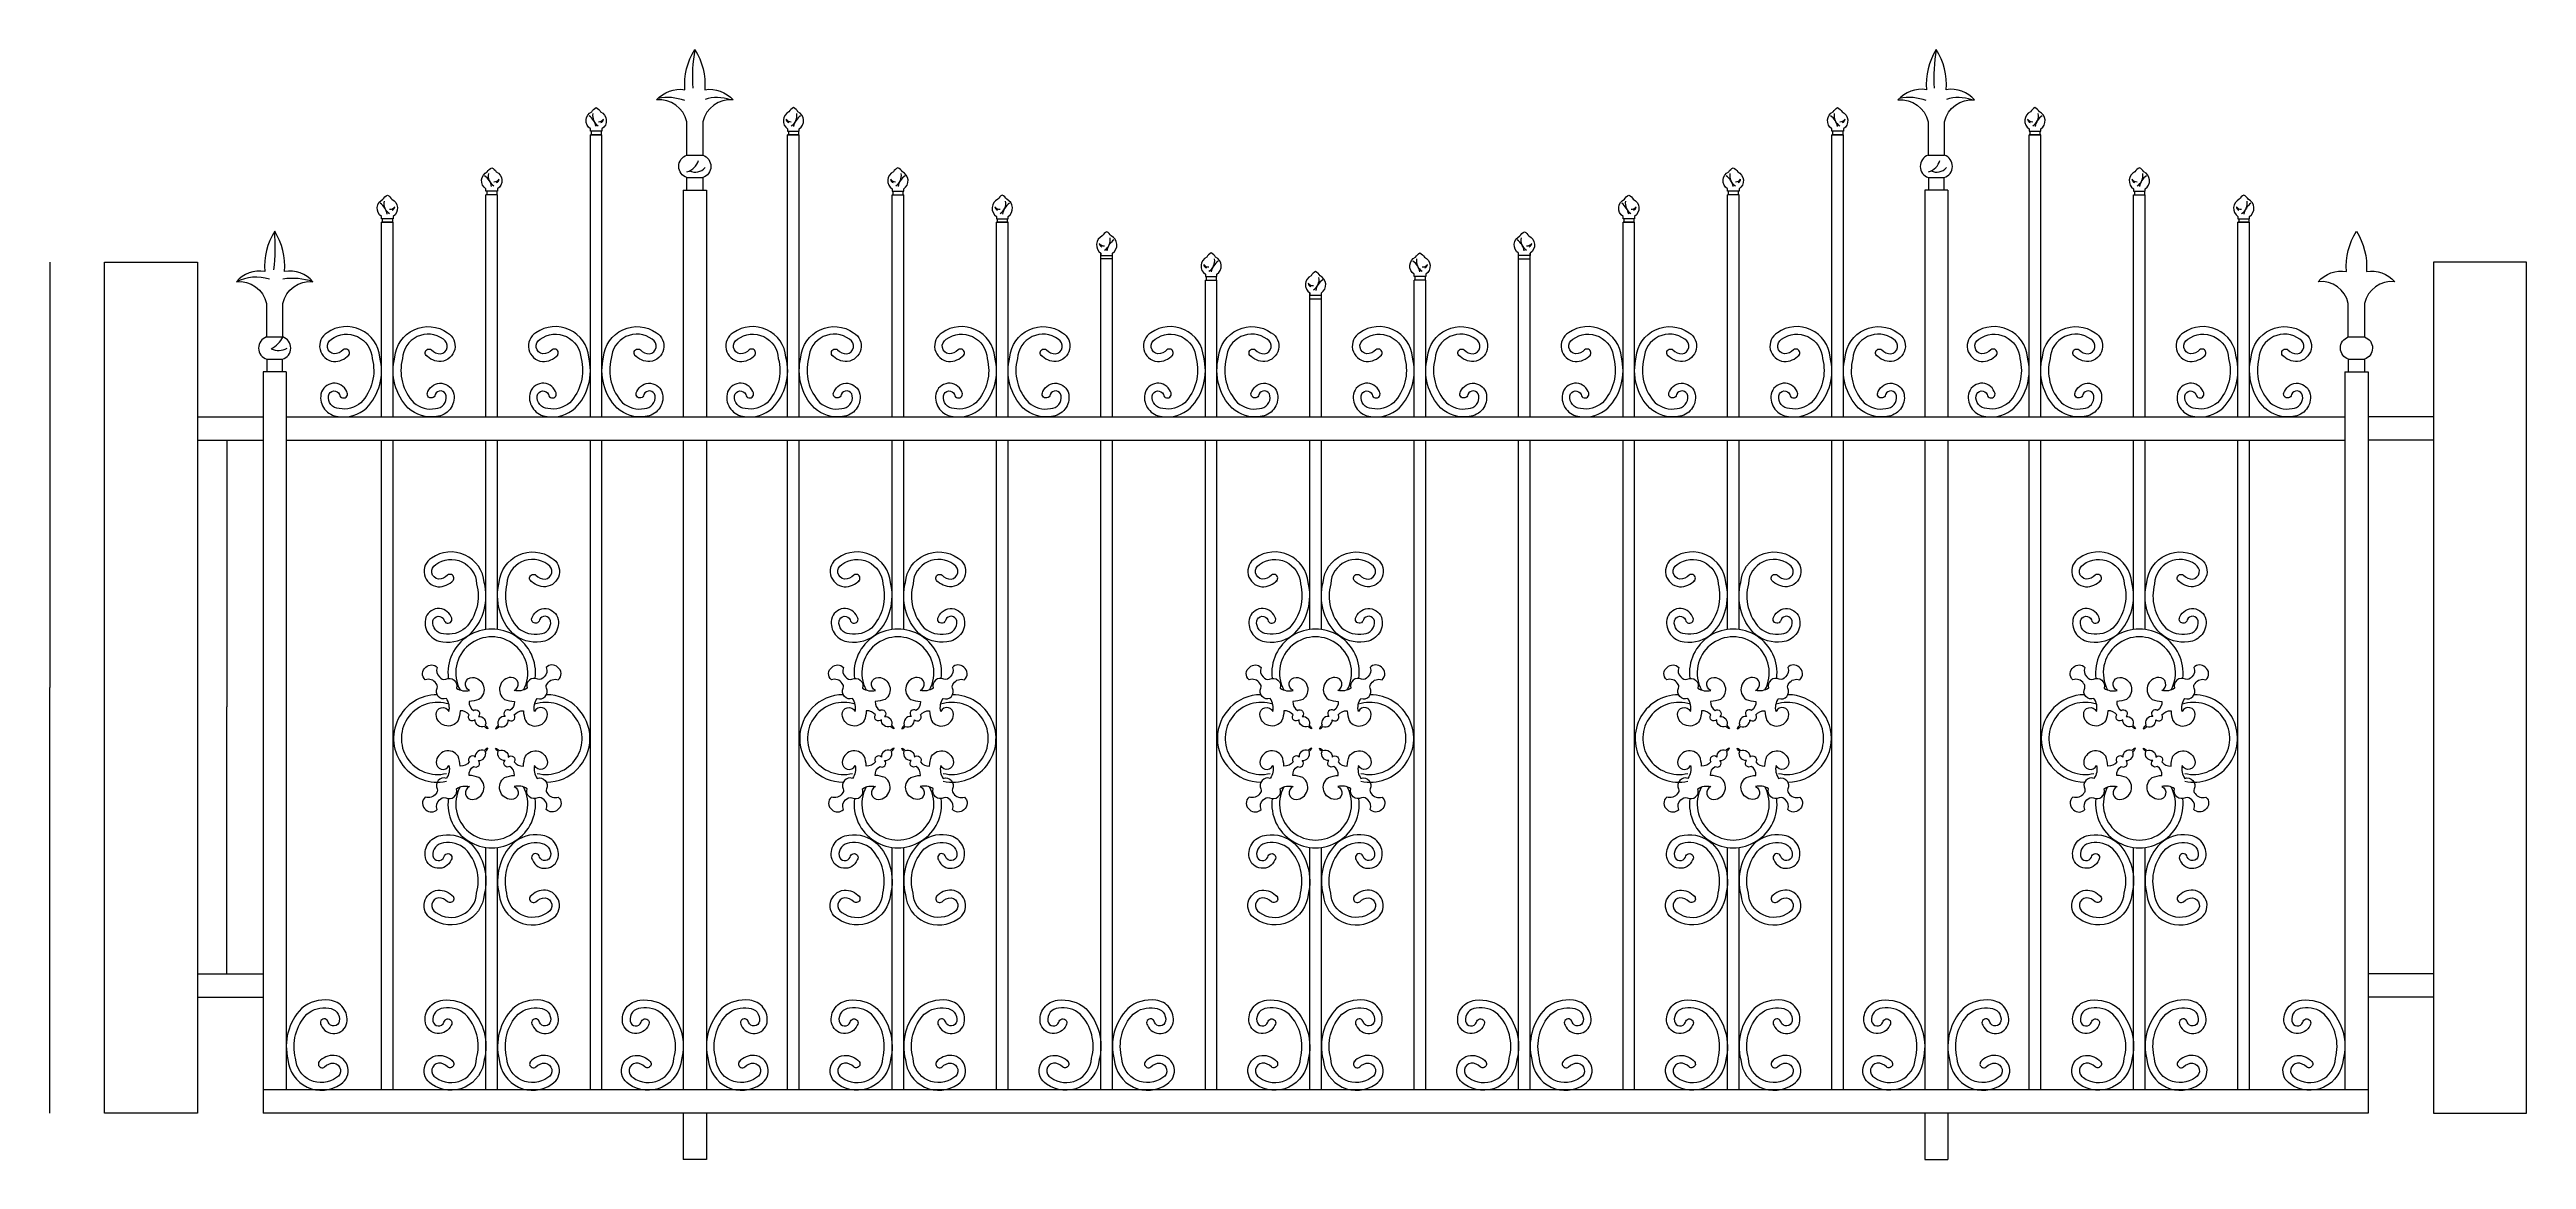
# Model space of a CAD drawing. Header units: metres. Extents: x 684 to 3887, y 3089 to 4524.
import ezdxf

# ---------------------------------------------------------------- set-up
doc = ezdxf.new("R2010")
doc.units = ezdxf.units.M
for name, color, linetype in [('3', 3, 'Continuous'), ('4', 4, 'Continuous'), ('7', 7, 'Continuous'), ('DIM', 3, 'Continuous')]:
    doc.layers.add(name, color=color, linetype=linetype)
doc.dimstyles.get("Standard").update_dxf_attribs({"dimtxt": 2.5, "dimasz": 2.5, "dimexe": 1.25, "dimexo": 0.625, "dimtad": 1, "dimcen": 2.5, "dimazin": 3, "dimtfac": 1, "dimtmove": 0, "dimatfit": 3})

# ---------------------------------------------------------------- blocks, each defined once
blk = doc.blocks.new('*D1')
for p, q in [((684.67, 4248.8), (684.67, 3698.8)), ((684.42, 3698.8), (684.17, 3698.8)), ((684.67, 3148.8), (684.67, 3698.8)), ((684.67, 3698.8), (684.67, 3698.8)), ((684.92, 3698.8), (685.17, 3698.8))]:
    blk.add_line(p, q)
at = {"layer": 'Defpoints'}
for p in [(684.67, 4248.8), (684.67, 3698.8), (684.67, 3148.8)]:
    blk.add_point(p, dxfattribs=at)
at = {"layer": 'DIM', "insert": (684.67, 3699.925), "char_height": 1, "attachment_point": 5}
blk.add_mtext('0', dxfattribs=at)
blk = doc.blocks.new('*D2')
for p, q in [((913.26, 4018.8), (913.26, 3673.8)), ((913.01, 3673.8), (912.76, 3673.8)), ((913.26, 3328.8), (913.26, 3673.8)), ((913.26, 3673.8), (913.26, 3673.8)), ((913.51, 3673.8), (913.76, 3673.8))]:
    blk.add_line(p, q)
at = {"layer": 'Defpoints'}
for p in [(913.26, 4018.8), (913.26, 3673.8), (913.26, 3328.8)]:
    blk.add_point(p, dxfattribs=at)
at = {"layer": 'DIM', "insert": (913.26, 3674.925), "char_height": 1, "attachment_point": 5}
blk.add_mtext('0', dxfattribs=at)

msp = doc.modelspace()

# ---------------------------------------------------------------- linework, layer by layer
at = {"layer": '3'}
for p, q in [((1507.96, 4387.08), (1528.92, 4387.08)), ((1508.22, 4358.21), (1528.66, 4358.21)), ((3113.02, 4387.08), (3133.99, 4387.08)), ((3113.28, 4358.21), (3133.73, 4358.21)), ((964.77, 4152.16), (985.73, 4152.16)), ((3656.21, 4152.16), (3677.18, 4152.16)), ((965.02, 4123.28), (985.47, 4123.28)), ((3656.47, 4123.28), (3676.92, 4123.28))]:
    msp.add_line(p, q, dxfattribs=at)
for centre, radius, start, end in [((1726.39, 4487.12), 211.15, 170.02, 183.67), ((3331.46, 4487.12), 211.15, 170.02, 183.67), ((1483.09, 4398.77), 62.99, 69.2, 101.22), ((1547.03, 4411.04), 50.66, 70.19, 107.71), ((3088.16, 4398.77), 62.99, 69.2, 101.22), ((3152.09, 4411.04), 50.66, 70.19, 107.71), ((1503.21, 4385.56), 20.47, 284.44, 345.53), ((1518.93, 4382.13), 16.84, 244.5, 318.88), ((3108.28, 4385.56), 20.47, 284.44, 345.53), ((3124, 4382.13), 16.84, 244.5, 318.88), ((701.25, 4269.18), 274.7, 353.7, 4.1), ((951.51, 4170.73), 58.8, 73.21, 116.03), ((997.91, 4141.74), 86.14, 71.81, 98.02), ((954.79, 4168.23), 35.13, 296.67, 332.61), ((980.1, 4157.62), 22.87, 245.35, 299.23), ((1255.91, 3717.86), 56.6, 352.8, 187.2), ((1255.91, 3717.86), 46.6, 331.65, 208.35), ((1780.97, 3717.86), 56.6, 352.8, 187.2), ((1780.97, 3717.86), 46.6, 331.65, 208.35), ((2320.97, 3717.86), 56.6, 352.8, 187.2), ((2320.97, 3717.86), 46.6, 331.65, 208.35), ((2860.97, 3717.86), 56.6, 352.8, 187.2), ((2860.97, 3717.86), 46.6, 331.65, 208.35), ((3386.04, 3717.86), 56.6, 352.8, 187.2), ((3386.04, 3717.86), 46.6, 331.65, 208.35), ((1185.62, 3633.09), 56.6, 90.37, 281.86), ((1326.19, 3633.09), 56.6, 270.37, 89.63), ((1710.69, 3633.09), 56.6, 90.37, 269.63), ((1851.26, 3633.09), 56.6, 258.14, 89.63), ((2250.69, 3633.09), 56.6, 90.37, 269.63), ((2391.26, 3633.09), 56.6, 258.14, 89.63), ((2790.69, 3633.09), 56.6, 90.37, 281.86), ((2931.26, 3633.09), 56.6, 270.37, 89.63), ((3315.75, 3633.09), 56.6, 90.37, 269.63), ((3456.32, 3633.09), 56.6, 258.14, 89.63), ((1185.62, 3633.09), 46.6, 71.2, 284.45), ((1326.19, 3633.09), 46.6, 255.55, 108.8), ((1710.69, 3633.09), 46.6, 71.2, 284.45), ((1851.26, 3633.09), 46.6, 255.55, 108.8), ((2250.69, 3633.09), 46.6, 71.2, 284.45), ((2391.26, 3633.09), 46.6, 255.55, 108.8), ((2790.69, 3633.09), 46.6, 71.2, 284.45), ((2931.26, 3633.09), 46.6, 255.55, 108.8), ((3315.75, 3633.09), 46.6, 71.2, 284.45), ((3456.32, 3633.09), 46.6, 255.55, 108.8), ((1255.91, 3548.31), 56.6, 172.8, 7.2), ((1255.91, 3548.31), 46.6, 151.65, 28.35), ((1780.97, 3548.31), 56.6, 172.8, 7.2), ((1780.97, 3548.31), 46.6, 151.65, 28.35), ((2320.97, 3548.31), 56.6, 172.8, 7.2), ((2320.97, 3548.31), 46.6, 151.65, 28.35), ((2860.97, 3548.31), 56.6, 172.8, 7.2), ((2860.97, 3548.31), 46.6, 151.65, 28.35), ((3386.04, 3548.31), 56.6, 172.8, 7.2), ((3386.04, 3548.31), 46.6, 151.65, 28.35)]:
    msp.add_arc(centre, radius, start, end, dxfattribs=at)
at = {"layer": '4'}
for p, q in [((1383.41, 4048.8), (1383.41, 4413.52)), ((1398.41, 4413.52), (1383.41, 4413.52)), ((1398.41, 4413.52), (1383.41, 4413.52)), ((1383.41, 4413.52), (1398.41, 4413.52)), ((1384.41, 4418.04), (1384.41, 4413.52)), ((1397.41, 4418.04), (1397.41, 4413.52)), ((1398.41, 4048.8), (1398.41, 4413.52)), ((1638.47, 4048.8), (1638.47, 4413.52)), ((1653.47, 4413.52), (1638.47, 4413.52)), ((1638.47, 4413.52), (1653.47, 4413.52)), ((1638.47, 4413.52), (1653.47, 4413.52)), ((1639.47, 4418.04), (1639.47, 4413.52)), ((1652.47, 4418.04), (1652.47, 4413.52)), ((1653.47, 4048.8), (1653.47, 4413.52)), ((2988.47, 4048.8), (2988.47, 4413.52)), ((3003.47, 4413.52), (2988.47, 4413.52)), ((3003.47, 4413.52), (2988.47, 4413.52)), ((2988.47, 4413.52), (3003.47, 4413.52)), ((2989.47, 4418.04), (2989.47, 4413.52)), ((3002.47, 4418.04), (3002.47, 4413.52)), ((3003.47, 4048.8), (3003.47, 4413.52)), ((3243.54, 4048.8), (3243.54, 4413.52)), ((3258.54, 4413.52), (3243.54, 4413.52)), ((3243.54, 4413.52), (3258.54, 4413.52)), ((3243.54, 4413.52), (3258.54, 4413.52)), ((3244.54, 4418.04), (3244.54, 4413.52)), ((3257.54, 4418.04), (3257.54, 4413.52)), ((3258.54, 4048.8), (3258.54, 4413.52)), ((1248.41, 4048.8), (1248.41, 4335.93)), ((1263.41, 4335.93), (1248.41, 4335.93)), ((1263.41, 4335.93), (1248.41, 4335.93)), ((1249.41, 4340.45), (1249.41, 4335.93)), ((1262.41, 4340.45), (1262.41, 4335.93)), ((1263.41, 4048.8), (1263.41, 4335.93)), ((1503.44, 4341.85), (1503.44, 4048.8)), ((1503.44, 4341.85), (1533.44, 4341.85)), ((1533.44, 4341.85), (1533.44, 4048.8)), ((1773.47, 4048.8), (1773.47, 4335.93)), ((1773.47, 4335.93), (1788.47, 4335.93)), ((1773.47, 4335.93), (1788.47, 4335.93)), ((1774.47, 4340.45), (1774.47, 4335.93)), ((1787.47, 4340.45), (1787.47, 4335.93)), ((1788.47, 4048.8), (1788.47, 4335.93)), ((2868.47, 4335.93), (2853.47, 4335.93)), ((2868.47, 4335.93), (2853.47, 4335.93)), ((2853.47, 4048.8), (2853.47, 4335.93)), ((2854.47, 4340.45), (2854.47, 4335.93)), ((2867.47, 4340.45), (2867.47, 4335.93)), ((2868.47, 4048.8), (2868.47, 4335.93)), ((3108.5, 4341.85), (3108.5, 4048.8)), ((3138.5, 4341.85), (3108.5, 4341.85)), ((3138.5, 4341.85), (3138.5, 4048.8)), ((3378.54, 4048.8), (3378.54, 4335.93)), ((3378.54, 4335.93), (3393.54, 4335.93)), ((3378.54, 4335.93), (3393.54, 4335.93)), ((3379.54, 4340.45), (3379.54, 4335.93)), ((3392.54, 4340.45), (3392.54, 4335.93)), ((3393.54, 4048.8), (3393.54, 4335.93)), ((1113.41, 4048.8), (1113.41, 4300.34)), ((1128.41, 4300.34), (1113.41, 4300.34)), ((1128.41, 4300.34), (1113.41, 4300.34)), ((1113.41, 4300.34), (1128.41, 4300.34)), ((1114.41, 4304.87), (1114.41, 4300.34)), ((1127.41, 4304.87), (1127.41, 4300.34)), ((1128.41, 4048.8), (1128.41, 4300.34)), ((1908.47, 4048.8), (1908.47, 4300.34)), ((1923.47, 4300.34), (1908.47, 4300.34)), ((1908.47, 4300.34), (1923.47, 4300.34)), ((1908.47, 4300.34), (1923.47, 4300.34)), ((1909.47, 4304.87), (1909.47, 4300.34)), ((1922.47, 4304.87), (1922.47, 4300.34)), ((1923.47, 4048.8), (1923.47, 4300.34)), ((2718.47, 4048.8), (2718.47, 4300.34)), ((2733.47, 4300.34), (2718.47, 4300.34)), ((2733.47, 4300.34), (2718.47, 4300.34)), ((2718.47, 4300.34), (2733.47, 4300.34)), ((2719.47, 4304.87), (2719.47, 4300.34)), ((2732.47, 4304.87), (2732.47, 4300.34)), ((2733.47, 4048.8), (2733.47, 4300.34)), ((3513.54, 4048.8), (3513.54, 4300.34)), ((3528.54, 4300.34), (3513.54, 4300.34)), ((3513.54, 4300.34), (3528.54, 4300.34)), ((3513.54, 4300.34), (3528.54, 4300.34)), ((3514.54, 4304.87), (3514.54, 4300.34)), ((3527.54, 4304.87), (3527.54, 4300.34)), ((3528.54, 4048.8), (3528.54, 4300.34)), ((2043.47, 4048.8), (2043.47, 4260.49)), ((2058.47, 4048.8), (2058.47, 4260.49)), ((2583.47, 4048.8), (2583.47, 4260.49)), ((2598.47, 4048.8), (2598.47, 4260.49)), ((2058.47, 4252.97), (2043.47, 4252.97)), ((2179.47, 4230.18), (2179.47, 4225.66)), ((2192.47, 4230.18), (2192.47, 4225.66)), ((2449.47, 4230.18), (2449.47, 4225.66)), ((2462.47, 4230.18), (2462.47, 4225.66)), ((2583.47, 4252.97), (2598.47, 4252.97)), ((2178.47, 4048.8), (2178.47, 4225.66)), ((2178.47, 4225.66), (2193.47, 4225.66)), ((2193.47, 4048.8), (2193.47, 4225.66)), ((2313.47, 4048.8), (2313.47, 4209.08)), ((2328.47, 4048.8), (2328.47, 4209.08)), ((2448.47, 4048.8), (2448.47, 4225.66)), ((2463.47, 4225.66), (2448.47, 4225.66)), ((2463.47, 4048.8), (2463.47, 4225.66)), ((960.25, 4106.93), (960.25, 3148.8)), ((990.25, 4106.93), (960.25, 4106.93)), ((990.25, 4106.93), (990.25, 3178.8)), ((3651.7, 4106.93), (3651.69, 3178.8)), ((3651.7, 4106.93), (3681.7, 4106.93)), ((3681.7, 4106.93), (3681.7, 3148.8)), ((1113.41, 3178.8), (1113.41, 4018.8)), ((1128.41, 3178.8), (1128.41, 4018.8)), ((1248.41, 3773.96), (1248.41, 4018.8)), ((1263.41, 3773.96), (1263.41, 4018.8)), ((1383.41, 3178.8), (1383.41, 4018.8)), ((1398.41, 3178.8), (1398.41, 4018.8)), ((1503.44, 4018.8), (1503.44, 3178.8)), ((1533.44, 4018.8), (1533.44, 3178.8)), ((1638.47, 3178.8), (1638.47, 4018.8)), ((1653.47, 3178.8), (1653.47, 4018.8)), ((1773.47, 3773.96), (1773.47, 4018.8)), ((1788.47, 3773.96), (1788.47, 4018.8)), ((1908.47, 3178.8), (1908.47, 4018.8)), ((1923.47, 3178.8), (1923.47, 4018.8)), ((2043.47, 3178.8), (2043.47, 4018.8)), ((2058.47, 3178.8), (2058.47, 4018.8)), ((2178.47, 3178.8), (2178.47, 4018.8)), ((2193.47, 3178.8), (2193.47, 4018.8)), ((2313.47, 3773.96), (2313.47, 4018.8)), ((2328.47, 3773.96), (2328.47, 4018.8)), ((2448.47, 3178.8), (2448.47, 4018.8)), ((2463.47, 3178.8), (2463.47, 4018.8)), ((2583.47, 3178.8), (2583.47, 4018.8)), ((2598.47, 3178.8), (2598.47, 4018.8)), ((2718.47, 3178.8), (2718.47, 4018.8)), ((2733.47, 3178.8), (2733.47, 4018.8)), ((2853.47, 3773.96), (2853.47, 4018.8)), ((2868.47, 3773.96), (2868.47, 4018.8)), ((2988.47, 3178.8), (2988.47, 4018.8)), ((3003.47, 3178.8), (3003.47, 4018.8)), ((3108.5, 4018.8), (3108.5, 3178.8)), ((3138.5, 4018.8), (3138.5, 3178.8)), ((3243.54, 3178.8), (3243.54, 4018.8)), ((3258.54, 3178.8), (3258.54, 4018.8)), ((3378.54, 3773.96), (3378.54, 4018.8)), ((3393.54, 3773.96), (3393.54, 4018.8)), ((3513.54, 3178.8), (3513.54, 4018.8)), ((3528.54, 3178.8), (3528.54, 4018.8)), ((1248.41, 3178.8), (1248.41, 3492.21)), ((1248.41, 3178.8), (1248.41, 3492.21)), ((1263.41, 3178.8), (1263.41, 3492.21)), ((1263.41, 3178.8), (1263.41, 3492.21)), ((1773.47, 3178.8), (1773.47, 3492.21)), ((1773.47, 3178.8), (1773.47, 3492.21)), ((1788.47, 3178.8), (1788.47, 3492.21)), ((1788.47, 3178.8), (1788.47, 3492.21)), ((2313.47, 3178.8), (2313.47, 3492.21)), ((2328.47, 3178.8), (2328.47, 3492.21)), ((2853.47, 3178.8), (2853.47, 3492.21)), ((2853.47, 3178.8), (2853.47, 3492.21)), ((2868.47, 3178.8), (2868.47, 3492.21)), ((2868.47, 3178.8), (2868.47, 3492.21)), ((3378.54, 3178.8), (3378.54, 3492.21)), ((3378.54, 3178.8), (3378.54, 3492.21)), ((3393.54, 3178.8), (3393.54, 3492.21)), ((3393.54, 3178.8), (3393.54, 3492.21)), ((3886.51, 3148.8), (3886.51, 3298.8)), ((3681.7, 3148.8), (960.25, 3148.8)), ((1503.44, 3148.8), (1503.44, 3088.8)), ((1533.44, 3148.8), (1533.44, 3088.8)), ((3108.5, 3148.8), (3108.5, 3088.8)), ((3138.5, 3148.8), (3138.5, 3088.8)), ((1533.44, 3088.8), (1503.44, 3088.8)), ((3108.5, 3088.8), (3138.5, 3088.8))]:
    msp.add_line(p, q, dxfattribs=at)
for points in [[(1508.22, 4341.85), (1508.22, 4358.21, -0.72), (1507.96, 4387.08), (1507.96, 4430.41, 0.38), (1468.89, 4458.5, -0.26), (1505.58, 4471.83, -0.16), (1518.44, 4523.73, -0.16), (1531.3, 4471.83, -0.26), (1567.98, 4458.5, 0.38), (1528.92, 4430.41), (1528.92, 4387.08, -0.72), (1528.66, 4358.21), (1528.66, 4341.85)], [(3133.73, 4341.85), (3133.73, 4358.21, 0.72), (3133.99, 4387.08), (3133.99, 4430.41, -0.38), (3173.05, 4458.5, 0.26), (3136.37, 4471.83, 0.16), (3123.5, 4523.73, 0.16), (3110.64, 4471.83, 0.26), (3073.96, 4458.5, -0.38), (3113.02, 4430.41), (3113.02, 4387.08, 0.72), (3113.28, 4358.21), (3113.28, 4341.85)], [(985.47, 4106.93), (985.47, 4123.28, 0.72), (985.73, 4152.16), (985.73, 4195.48, -0.38), (1024.79, 4223.57, 0.26), (988.11, 4236.9, 0.16), (975.25, 4288.8, 0.16), (962.39, 4236.9, 0.26), (925.7, 4223.57, -0.38), (964.77, 4195.48), (964.77, 4152.16, 0.72), (965.02, 4123.28), (965.02, 4106.93)], [(3656.47, 4106.93), (3656.47, 4123.28, -0.72), (3656.21, 4152.16), (3656.21, 4195.48, 0.38), (3617.15, 4223.57, -0.26), (3653.83, 4236.9, -0.16), (3666.7, 4288.8, -0.16), (3679.56, 4236.9, -0.26), (3716.24, 4223.57, 0.38), (3677.18, 4195.48), (3677.18, 4152.16, -0.72), (3676.92, 4123.28), (3676.92, 4106.93)]]:
    msp.add_lwpolyline(points, format="xyb", dxfattribs=at)
for points in [[(1396.68, 4443.3, -0.58), (1398.41, 4421.04), (1398.41, 4418.04), (1383.41, 4418.04), (1383.41, 4421.04, -0.58), (1385.13, 4443.3, -0.15), (1390.91, 4448.6, -0.15)], [(1640.19, 4443.3, 0.58), (1638.47, 4421.04), (1638.47, 4418.04), (1653.47, 4418.04), (1653.47, 4421.04, 0.58), (1651.75, 4443.3, 0.15), (1645.97, 4448.6, 0.15)], [(3001.75, 4443.3, -0.58), (3003.47, 4421.04), (3003.47, 4418.04), (2988.47, 4418.04), (2988.47, 4421.04, -0.58), (2990.19, 4443.3, -0.15), (2995.97, 4448.6, -0.15)], [(3245.26, 4443.3, 0.58), (3243.54, 4421.04), (3243.54, 4418.04), (3258.54, 4418.04), (3258.54, 4421.04, 0.58), (3256.81, 4443.3, 0.15), (3251.04, 4448.6, 0.15)], [(1261.68, 4365.71, -0.58), (1263.41, 4343.45), (1263.41, 4340.45), (1248.41, 4340.45), (1248.41, 4343.45, -0.58), (1250.13, 4365.71, -0.15), (1255.91, 4371.01, -0.15)], [(1775.19, 4365.71, 0.58), (1773.47, 4343.45), (1773.47, 4340.45), (1788.47, 4340.45), (1788.47, 4343.45, 0.58), (1786.75, 4365.71, 0.15), (1780.97, 4371.01, 0.15)], [(2866.75, 4365.71, -0.58), (2868.47, 4343.45), (2868.47, 4340.45), (2853.47, 4340.45), (2853.47, 4343.45, -0.58), (2855.19, 4365.71, -0.15), (2860.97, 4371.01, -0.15)], [(3380.26, 4365.71, 0.58), (3378.54, 4343.45), (3378.54, 4340.45), (3393.54, 4340.45), (3393.54, 4343.45, 0.58), (3391.81, 4365.71, 0.15), (3386.04, 4371.01, 0.15)], [(1126.68, 4330.12, -0.58), (1128.41, 4307.87), (1128.41, 4304.87), (1113.41, 4304.87), (1113.41, 4307.87, -0.58), (1115.13, 4330.12, -0.15), (1120.91, 4335.42, -0.15)], [(1910.19, 4330.12, 0.58), (1908.47, 4307.87), (1908.47, 4304.87), (1923.47, 4304.87), (1923.47, 4307.87, 0.58), (1921.75, 4330.12, 0.15), (1915.97, 4335.42, 0.15)], [(2731.75, 4330.12, -0.58), (2733.47, 4307.87), (2733.47, 4304.87), (2718.47, 4304.87), (2718.47, 4307.87, -0.58), (2720.19, 4330.12, -0.15), (2725.97, 4335.42, -0.15)], [(3515.26, 4330.12, 0.58), (3513.54, 4307.87), (3513.54, 4304.87), (3528.54, 4304.87), (3528.54, 4307.87, 0.58), (3526.81, 4330.12, 0.15), (3521.04, 4335.42, 0.15)], [(2045.19, 4282.75, 0.58), (2043.47, 4260.49), (2043.47, 4257.49), (2058.47, 4257.49), (2058.47, 4260.49, 0.58), (2056.75, 4282.75, 0.15), (2050.97, 4288.05, 0.15)], [(2180.19, 4255.43, 0.58), (2178.47, 4233.18), (2178.47, 4230.18), (2193.47, 4230.18), (2193.47, 4233.18, 0.58), (2191.75, 4255.43, 0.15), (2185.97, 4260.74, 0.15)], [(2461.75, 4255.43, -0.58), (2463.47, 4233.18), (2463.47, 4230.18), (2448.47, 4230.18), (2448.47, 4233.18, -0.58), (2450.19, 4255.43, -0.15), (2455.97, 4260.74, -0.15)], [(2596.75, 4282.75, -0.58), (2598.47, 4260.49), (2598.47, 4257.49), (2583.47, 4257.49), (2583.47, 4260.49, -0.58), (2585.19, 4282.75, -0.15), (2590.97, 4288.05, -0.15)], [(2315.19, 4231.33, 0.58), (2313.47, 4209.08), (2313.47, 4206.08), (2328.47, 4206.08), (2328.47, 4209.08, 0.58), (2326.75, 4231.33, 0.15), (2320.97, 4236.64, 0.15)]]:
    msp.add_lwpolyline(points, format="xyb", close=True, dxfattribs=at)
for points in [[(755.43, 4248.8), (875.43, 4248.8), (875.43, 3148.8), (755.43, 3148.8)], [(3886.51, 4248.8), (3766.51, 4248.8), (3766.51, 3148.8), (3886.51, 3148.8)]]:
    msp.add_lwpolyline(points, close=True, dxfattribs=at)
at = {"layer": '7'}
for p, q in [((2313.47, 4201.56), (2328.47, 4201.56)), ((875.43, 4048.8), (960.25, 4048.8)), ((990.25, 4048.8), (3651.7, 4048.8)), ((3766.51, 4048.8), (3681.7, 4048.8)), ((875.43, 4018.8), (960.25, 4018.8)), ((990.25, 4018.8), (3651.7, 4018.8)), ((3766.51, 4018.8), (3681.7, 4018.8)), ((875.43, 3328.8), (960.25, 3328.8)), ((875.43, 3298.8), (960.25, 3298.8)), ((3766.51, 3328.8), (3681.7, 3328.8)), ((3766.51, 3298.8), (3681.7, 3298.8)), ((3681.7, 3178.8), (960.25, 3178.8))]:
    msp.add_line(p, q, dxfattribs=at)
for points in [[(1069.91, 4127.46, 1.01), (1063.81, 4135.51, -0.21), (1052.02, 4130.45, -0.73), (1048.51, 4149.17, -0.6), (1101.34, 4124.26, -0.26), (1086.73, 4067.13, -0.22), (1058.55, 4059.45, -0.44), (1044.82, 4076.23, -0.75), (1059.13, 4077.66, 1.28), (1068.38, 4081.46, 0.74), (1035.03, 4078.29, 0.44), (1057.44, 4049.25, 0.22), (1093.78, 4060.04, 0.26), (1111.25, 4125.89, 0.58), (1043.09, 4157.59, 0.72), (1051.34, 4120.46, 0.22), (1071.15, 4128.71)], [(1171.9, 4127.46, -1.01), (1178, 4135.51, 0.21), (1189.79, 4130.45, 0.73), (1193.3, 4149.17, 0.6), (1140.48, 4124.26, 0.26), (1155.08, 4067.13, 0.22), (1183.26, 4059.45, 0.44), (1196.99, 4076.23, 0.75), (1182.69, 4077.66, -1.28), (1173.44, 4081.46, -0.74), (1206.78, 4078.29, -0.44), (1184.37, 4049.25, -0.22), (1148.03, 4060.04, -0.26), (1130.57, 4125.89, -0.58), (1198.73, 4157.59, -0.72), (1190.47, 4120.46, -0.22), (1170.66, 4128.71)], [(1339.91, 4127.46, 1.01), (1333.81, 4135.51, -0.21), (1322.02, 4130.45, -0.73), (1318.51, 4149.17, -0.6), (1371.34, 4124.26, -0.26), (1356.73, 4067.13, -0.22), (1328.55, 4059.45, -0.44), (1314.82, 4076.23, -0.75), (1329.13, 4077.66, 1.28), (1338.38, 4081.46, 0.74), (1305.03, 4078.29, 0.44), (1327.44, 4049.25, 0.22), (1363.78, 4060.04, 0.26), (1381.25, 4125.89, 0.58), (1313.09, 4157.59, 0.72), (1321.34, 4120.46, 0.22), (1341.15, 4128.71)], [(1441.9, 4127.46, -1.01), (1448, 4135.51, 0.21), (1459.79, 4130.45, 0.73), (1463.3, 4149.17, 0.6), (1410.48, 4124.26, 0.26), (1425.08, 4067.13, 0.22), (1453.26, 4059.45, 0.44), (1466.99, 4076.23, 0.75), (1452.69, 4077.66, -1.28), (1443.44, 4081.46, -0.74), (1476.78, 4078.29, -0.44), (1454.37, 4049.25, -0.22), (1418.03, 4060.04, -0.26), (1400.57, 4125.89, -0.58), (1468.73, 4157.59, -0.72), (1460.47, 4120.46, -0.22), (1440.66, 4128.71)], [(1594.98, 4127.46, 1.01), (1588.88, 4135.51, -0.21), (1577.08, 4130.45, -0.73), (1573.58, 4149.17, -0.6), (1626.4, 4124.26, -0.26), (1611.8, 4067.13, -0.22), (1583.61, 4059.45, -0.44), (1569.89, 4076.23, -0.75), (1584.19, 4077.66, 1.28), (1593.44, 4081.46, 0.74), (1560.1, 4078.29, 0.44), (1582.51, 4049.25, 0.22), (1618.85, 4060.04, 0.26), (1636.31, 4125.89, 0.58), (1568.15, 4157.59, 0.72), (1576.41, 4120.46, 0.22), (1596.22, 4128.71)], [(1696.97, 4127.46, -1.01), (1703.07, 4135.51, 0.21), (1714.86, 4130.45, 0.73), (1718.37, 4149.17, 0.6), (1665.54, 4124.26, 0.26), (1680.15, 4067.13, 0.22), (1708.33, 4059.45, 0.44), (1722.06, 4076.23, 0.75), (1707.75, 4077.66, -1.28), (1698.5, 4081.46, -0.74), (1731.84, 4078.29, -0.44), (1709.43, 4049.25, -0.22), (1673.1, 4060.04, -0.26), (1655.63, 4125.89, -0.58), (1723.79, 4157.59, -0.72), (1715.54, 4120.46, -0.22), (1695.73, 4128.71)], [(1864.98, 4127.46, 1.01), (1858.88, 4135.51, -0.21), (1847.08, 4130.45, -0.73), (1843.58, 4149.17, -0.6), (1896.4, 4124.26, -0.26), (1881.8, 4067.13, -0.22), (1853.61, 4059.45, -0.44), (1839.89, 4076.23, -0.75), (1854.19, 4077.66, 1.28), (1863.44, 4081.46, 0.74), (1830.1, 4078.29, 0.44), (1852.51, 4049.25, 0.22), (1888.85, 4060.04, 0.26), (1906.31, 4125.89, 0.58), (1838.15, 4157.59, 0.72), (1846.41, 4120.46, 0.22), (1866.22, 4128.71)], [(1966.97, 4127.46, -1.01), (1973.07, 4135.51, 0.21), (1984.86, 4130.45, 0.73), (1988.37, 4149.17, 0.6), (1935.54, 4124.26, 0.26), (1950.15, 4067.13, 0.22), (1978.33, 4059.45, 0.44), (1992.06, 4076.23, 0.75), (1977.75, 4077.66, -1.28), (1968.5, 4081.46, -0.74), (2001.84, 4078.29, -0.44), (1979.43, 4049.25, -0.22), (1943.1, 4060.04, -0.26), (1925.63, 4125.89, -0.58), (1993.79, 4157.59, -0.72), (1985.54, 4120.46, -0.22), (1965.73, 4128.71)], [(2134.98, 4127.46, 1.01), (2128.88, 4135.51, -0.21), (2117.08, 4130.45, -0.73), (2113.58, 4149.17, -0.6), (2166.4, 4124.26, -0.26), (2151.8, 4067.13, -0.22), (2123.61, 4059.45, -0.44), (2109.89, 4076.23, -0.75), (2124.19, 4077.66, 1.28), (2133.44, 4081.46, 0.74), (2100.1, 4078.29, 0.44), (2122.51, 4049.25, 0.22), (2158.85, 4060.04, 0.26), (2176.31, 4125.89, 0.58), (2108.15, 4157.59, 0.72), (2116.41, 4120.46, 0.22), (2136.22, 4128.71)], [(2236.97, 4127.46, -1.01), (2243.07, 4135.51, 0.21), (2254.86, 4130.45, 0.73), (2258.37, 4149.17, 0.6), (2205.54, 4124.26, 0.26), (2220.15, 4067.13, 0.22), (2248.33, 4059.45, 0.44), (2262.06, 4076.23, 0.75), (2247.75, 4077.66, -1.28), (2238.5, 4081.46, -0.74), (2271.84, 4078.29, -0.44), (2249.43, 4049.25, -0.22), (2213.1, 4060.04, -0.26), (2195.63, 4125.89, -0.58), (2263.79, 4157.59, -0.72), (2255.54, 4120.46, -0.22), (2235.73, 4128.71)], [(2404.98, 4127.46, 1.01), (2398.88, 4135.51, -0.21), (2387.08, 4130.45, -0.73), (2383.58, 4149.17, -0.6), (2436.4, 4124.26, -0.26), (2421.8, 4067.13, -0.22), (2393.61, 4059.45, -0.44), (2379.89, 4076.23, -0.75), (2394.19, 4077.66, 1.28), (2403.44, 4081.46, 0.74), (2370.1, 4078.29, 0.44), (2392.51, 4049.25, 0.22), (2428.85, 4060.04, 0.26), (2446.31, 4125.89, 0.58), (2378.15, 4157.59, 0.72), (2386.41, 4120.46, 0.22), (2406.22, 4128.71)], [(2506.97, 4127.46, -1.01), (2513.07, 4135.51, 0.21), (2524.86, 4130.45, 0.73), (2528.37, 4149.17, 0.6), (2475.54, 4124.26, 0.26), (2490.15, 4067.13, 0.22), (2518.33, 4059.45, 0.44), (2532.06, 4076.23, 0.75), (2517.75, 4077.66, -1.28), (2508.5, 4081.46, -0.74), (2541.84, 4078.29, -0.44), (2519.43, 4049.25, -0.22), (2483.1, 4060.04, -0.26), (2465.63, 4125.89, -0.58), (2533.79, 4157.59, -0.72), (2525.54, 4120.46, -0.22), (2505.73, 4128.71)], [(2674.98, 4127.46, 1.01), (2668.88, 4135.51, -0.21), (2657.08, 4130.45, -0.73), (2653.58, 4149.17, -0.6), (2706.4, 4124.26, -0.26), (2691.8, 4067.13, -0.22), (2663.61, 4059.45, -0.44), (2649.89, 4076.23, -0.75), (2664.19, 4077.66, 1.28), (2673.44, 4081.46, 0.74), (2640.1, 4078.29, 0.44), (2662.51, 4049.25, 0.22), (2698.85, 4060.04, 0.26), (2716.31, 4125.89, 0.58), (2648.15, 4157.59, 0.72), (2656.41, 4120.46, 0.22), (2676.22, 4128.71)], [(2776.97, 4127.46, -1.01), (2783.07, 4135.51, 0.21), (2794.86, 4130.45, 0.73), (2798.37, 4149.17, 0.6), (2745.54, 4124.26, 0.26), (2760.15, 4067.13, 0.22), (2788.33, 4059.45, 0.44), (2802.06, 4076.23, 0.75), (2787.75, 4077.66, -1.28), (2778.5, 4081.46, -0.74), (2811.84, 4078.29, -0.44), (2789.43, 4049.25, -0.22), (2753.1, 4060.04, -0.26), (2735.63, 4125.89, -0.58), (2803.79, 4157.59, -0.72), (2795.54, 4120.46, -0.22), (2775.73, 4128.71)], [(2944.98, 4127.46, 1.01), (2938.88, 4135.51, -0.21), (2927.08, 4130.45, -0.73), (2923.58, 4149.17, -0.6), (2976.4, 4124.26, -0.26), (2961.8, 4067.13, -0.22), (2933.61, 4059.45, -0.44), (2919.89, 4076.23, -0.75), (2934.19, 4077.66, 1.28), (2943.44, 4081.46, 0.74), (2910.1, 4078.29, 0.44), (2932.51, 4049.25, 0.22), (2968.85, 4060.04, 0.26), (2986.31, 4125.89, 0.58), (2918.15, 4157.59, 0.72), (2926.41, 4120.46, 0.22), (2946.22, 4128.71)], [(3046.97, 4127.46, -1.01), (3053.07, 4135.51, 0.21), (3064.86, 4130.45, 0.73), (3068.37, 4149.17, 0.6), (3015.54, 4124.26, 0.26), (3030.15, 4067.13, 0.22), (3058.33, 4059.45, 0.44), (3072.06, 4076.23, 0.75), (3057.75, 4077.66, -1.28), (3048.5, 4081.46, -0.74), (3081.84, 4078.29, -0.44), (3059.43, 4049.25, -0.22), (3023.1, 4060.04, -0.26), (3005.63, 4125.89, -0.58), (3073.79, 4157.59, -0.72), (3065.54, 4120.46, -0.22), (3045.73, 4128.71)], [(3200.04, 4127.46, 1.01), (3193.94, 4135.51, -0.21), (3182.15, 4130.45, -0.73), (3178.64, 4149.17, -0.6), (3231.47, 4124.26, -0.26), (3216.86, 4067.13, -0.22), (3188.68, 4059.45, -0.44), (3174.95, 4076.23, -0.75), (3189.26, 4077.66, 1.28), (3198.51, 4081.46, 0.74), (3165.16, 4078.29, 0.44), (3187.57, 4049.25, 0.22), (3223.91, 4060.04, 0.26), (3241.38, 4125.89, 0.58), (3173.22, 4157.59, 0.72), (3181.47, 4120.46, 0.22), (3201.28, 4128.71)], [(3302.03, 4127.46, -1.01), (3308.13, 4135.51, 0.21), (3319.92, 4130.45, 0.73), (3323.43, 4149.17, 0.6), (3270.61, 4124.26, 0.26), (3285.21, 4067.13, 0.22), (3313.39, 4059.45, 0.44), (3327.12, 4076.23, 0.75), (3312.82, 4077.66, -1.28), (3303.57, 4081.46, -0.74), (3336.91, 4078.29, -0.44), (3314.5, 4049.25, -0.22), (3278.16, 4060.04, -0.26), (3260.7, 4125.89, -0.58), (3328.86, 4157.59, -0.72), (3320.6, 4120.46, -0.22), (3300.79, 4128.71)], [(3470.04, 4127.46, 1.01), (3463.94, 4135.51, -0.21), (3452.15, 4130.45, -0.73), (3448.64, 4149.17, -0.6), (3501.47, 4124.26, -0.26), (3486.86, 4067.13, -0.22), (3458.68, 4059.45, -0.44), (3444.95, 4076.23, -0.75), (3459.26, 4077.66, 1.28), (3468.51, 4081.46, 0.74), (3435.16, 4078.29, 0.44), (3457.57, 4049.25, 0.22), (3493.91, 4060.04, 0.26), (3511.38, 4125.89, 0.58), (3443.22, 4157.59, 0.72), (3451.47, 4120.46, 0.22), (3471.28, 4128.71)], [(3572.03, 4127.46, -1.01), (3578.13, 4135.51, 0.21), (3589.92, 4130.45, 0.73), (3593.43, 4149.17, 0.6), (3540.61, 4124.26, 0.26), (3555.21, 4067.13, 0.22), (3583.39, 4059.45, 0.44), (3597.12, 4076.23, 0.75), (3582.82, 4077.66, -1.28), (3573.57, 4081.46, -0.74), (3606.91, 4078.29, -0.44), (3584.5, 4049.25, -0.22), (3548.16, 4060.04, -0.26), (3530.7, 4125.89, -0.58), (3598.86, 4157.59, -0.72), (3590.6, 4120.46, -0.22), (3570.79, 4128.71)], [(1204.91, 3836.2, 1.01), (1198.81, 3844.25, -0.21), (1187.02, 3839.19, -0.73), (1183.51, 3857.92, -0.6), (1236.34, 3833.01, -0.26), (1221.73, 3775.88, -0.22), (1193.55, 3768.2, -0.44), (1179.82, 3784.97, -0.75), (1194.13, 3786.41, 1.28), (1203.38, 3790.2, 0.74), (1170.03, 3787.03, 0.44), (1192.44, 3758, 0.22), (1228.78, 3768.78, 0.26), (1246.25, 3834.63, 0.58), (1178.09, 3866.33, 0.72), (1186.34, 3829.21, 0.22), (1206.15, 3837.46)], [(1306.9, 3836.2, -1.01), (1313, 3844.25, 0.21), (1324.79, 3839.19, 0.73), (1328.3, 3857.92, 0.6), (1275.48, 3833.01, 0.26), (1290.08, 3775.88, 0.22), (1318.26, 3768.2, 0.44), (1331.99, 3784.97, 0.75), (1317.69, 3786.41, -1.28), (1308.44, 3790.2, -0.74), (1341.78, 3787.03, -0.44), (1319.37, 3758, -0.22), (1283.03, 3768.78, -0.26), (1265.57, 3834.63, -0.58), (1333.73, 3866.33, -0.72), (1325.47, 3829.21, -0.22), (1305.66, 3837.46)], [(1729.98, 3836.2, 1.01), (1723.88, 3844.25, -0.21), (1712.08, 3839.19, -0.73), (1708.58, 3857.92, -0.6), (1761.4, 3833.01, -0.26), (1746.8, 3775.88, -0.22), (1718.61, 3768.2, -0.44), (1704.89, 3784.97, -0.75), (1719.19, 3786.41, 1.28), (1728.44, 3790.2, 0.74), (1695.1, 3787.03, 0.44), (1717.51, 3758, 0.22), (1753.85, 3768.78, 0.26), (1771.31, 3834.63, 0.58), (1703.15, 3866.33, 0.72), (1711.41, 3829.21, 0.22), (1731.22, 3837.46)], [(1831.97, 3836.2, -1.01), (1838.07, 3844.25, 0.21), (1849.86, 3839.19, 0.73), (1853.37, 3857.92, 0.6), (1800.54, 3833.01, 0.26), (1815.15, 3775.88, 0.22), (1843.33, 3768.2, 0.44), (1857.06, 3784.97, 0.75), (1842.75, 3786.41, -1.28), (1833.5, 3790.2, -0.74), (1866.84, 3787.03, -0.44), (1844.43, 3758, -0.22), (1808.1, 3768.78, -0.26), (1790.63, 3834.63, -0.58), (1858.79, 3866.33, -0.72), (1850.54, 3829.21, -0.22), (1830.73, 3837.46)], [(2269.98, 3836.2, 1.01), (2263.88, 3844.25, -0.21), (2252.08, 3839.19, -0.73), (2248.58, 3857.92, -0.6), (2301.4, 3833.01, -0.26), (2286.8, 3775.88, -0.22), (2258.61, 3768.2, -0.44), (2244.89, 3784.97, -0.75), (2259.19, 3786.41, 1.28), (2268.44, 3790.2, 0.74), (2235.1, 3787.03, 0.44), (2257.51, 3758, 0.22), (2293.85, 3768.78, 0.26), (2311.31, 3834.63, 0.58), (2243.15, 3866.33, 0.72), (2251.41, 3829.21, 0.22), (2271.22, 3837.46)], [(2371.97, 3836.2, -1.01), (2378.07, 3844.25, 0.21), (2389.86, 3839.19, 0.73), (2393.37, 3857.92, 0.6), (2340.54, 3833.01, 0.26), (2355.15, 3775.88, 0.22), (2383.33, 3768.2, 0.44), (2397.06, 3784.97, 0.75), (2382.75, 3786.41, -1.28), (2373.5, 3790.2, -0.74), (2406.84, 3787.03, -0.44), (2384.43, 3758, -0.22), (2348.1, 3768.78, -0.26), (2330.63, 3834.63, -0.58), (2398.79, 3866.33, -0.72), (2390.54, 3829.21, -0.22), (2370.73, 3837.46)], [(2809.98, 3836.2, 1.01), (2803.88, 3844.25, -0.21), (2792.08, 3839.19, -0.73), (2788.58, 3857.92, -0.6), (2841.4, 3833.01, -0.26), (2826.8, 3775.88, -0.22), (2798.61, 3768.2, -0.44), (2784.89, 3784.97, -0.75), (2799.19, 3786.41, 1.28), (2808.44, 3790.2, 0.74), (2775.1, 3787.03, 0.44), (2797.51, 3758, 0.22), (2833.85, 3768.78, 0.26), (2851.31, 3834.63, 0.58), (2783.15, 3866.33, 0.72), (2791.41, 3829.21, 0.22), (2811.22, 3837.46)], [(2911.97, 3836.2, -1.01), (2918.07, 3844.25, 0.21), (2929.86, 3839.19, 0.73), (2933.37, 3857.92, 0.6), (2880.54, 3833.01, 0.26), (2895.15, 3775.88, 0.22), (2923.33, 3768.2, 0.44), (2937.06, 3784.97, 0.75), (2922.75, 3786.41, -1.28), (2913.5, 3790.2, -0.74), (2946.84, 3787.03, -0.44), (2924.43, 3758, -0.22), (2888.1, 3768.78, -0.26), (2870.63, 3834.63, -0.58), (2938.79, 3866.33, -0.72), (2930.54, 3829.21, -0.22), (2910.73, 3837.46)], [(3335.04, 3836.2, 1.01), (3328.94, 3844.25, -0.21), (3317.15, 3839.19, -0.73), (3313.64, 3857.92, -0.6), (3366.47, 3833.01, -0.26), (3351.86, 3775.88, -0.22), (3323.68, 3768.2, -0.44), (3309.95, 3784.97, -0.75), (3324.26, 3786.41, 1.28), (3333.51, 3790.2, 0.74), (3300.16, 3787.03, 0.44), (3322.57, 3758, 0.22), (3358.91, 3768.78, 0.26), (3376.38, 3834.63, 0.58), (3308.22, 3866.33, 0.72), (3316.47, 3829.21, 0.22), (3336.28, 3837.46)], [(3437.03, 3836.2, -1.01), (3443.13, 3844.25, 0.21), (3454.92, 3839.19, 0.73), (3458.43, 3857.92, 0.6), (3405.61, 3833.01, 0.26), (3420.21, 3775.88, 0.22), (3448.39, 3768.2, 0.44), (3462.12, 3784.97, 0.75), (3447.82, 3786.41, -1.28), (3438.57, 3790.2, -0.74), (3471.91, 3787.03, -0.44), (3449.5, 3758, -0.22), (3413.16, 3768.78, -0.26), (3395.7, 3834.63, -0.58), (3463.86, 3866.33, -0.72), (3455.6, 3829.21, -0.22), (3435.79, 3837.46)], [(1250.88, 3645.5, -0.13), (1246.32, 3648.7, -0.55), (1234.51, 3657.31, -0.95), (1226.79, 3663.41, 0.27), (1214.99, 3668.77, -0.07), (1212.49, 3656.1, -0.72), (1183.94, 3663.86, -0.83), (1200.52, 3668.08, 0.22), (1197.25, 3684.7, -0.67), (1185.24, 3698.25, 0.31), (1183.89, 3704.24, 0.36), (1169.97, 3708.81, -0.5), (1170.82, 3725.16, -0.44), (1185.48, 3724.73, 0.34), (1188.17, 3712.59, 0.3), (1196.44, 3709.75, -0.67), (1210.3, 3698.1, 0.22), (1227, 3695.27, -0.83), (1230.79, 3711.96, -0.72), (1239.29, 3683.61, -0.07), (1226.69, 3680.78, 0.27), (1232.36, 3669.13, -0.95), (1238.66, 3661.57, -0.55), (1247.58, 3650.16, -0.11), (1250.88, 3645.5)], [(1260.93, 3645.5, 0.13), (1265.49, 3648.7, 0.55), (1277.3, 3657.31, 0.95), (1285.02, 3663.41, -0.27), (1296.82, 3668.77, 0.07), (1299.32, 3656.1, 0.72), (1327.88, 3663.86, 0.83), (1311.29, 3668.08, -0.22), (1314.56, 3684.7, 0.67), (1326.58, 3698.25, -0.31), (1327.92, 3704.24, -0.36), (1341.84, 3708.81, 0.5), (1340.99, 3725.16, 0.44), (1326.33, 3724.73, -0.34), (1323.64, 3712.59, -0.3), (1315.37, 3709.75, 0.67), (1301.51, 3698.1, -0.22), (1284.81, 3695.27, 0.83), (1281.03, 3711.96, 0.72), (1272.52, 3683.61, 0.07), (1285.12, 3680.78, -0.27), (1279.45, 3669.13, 0.95), (1273.15, 3661.57, 0.55), (1264.24, 3650.16, 0.11), (1260.93, 3645.5)], [(1775.95, 3645.5, -0.13), (1771.39, 3648.7, -0.55), (1759.58, 3657.31, -0.95), (1751.86, 3663.41, 0.27), (1740.06, 3668.77, -0.07), (1737.56, 3656.1, -0.72), (1709, 3663.86, -0.83), (1725.59, 3668.08, 0.22), (1722.31, 3684.7, -0.67), (1710.3, 3698.25, 0.31), (1708.95, 3704.24, 0.36), (1695.04, 3708.81, -0.5), (1695.89, 3725.16, -0.44), (1710.55, 3724.73, 0.34), (1713.24, 3712.59, 0.3), (1721.51, 3709.75, -0.67), (1735.37, 3698.1, 0.22), (1752.07, 3695.27, -0.83), (1755.85, 3711.96, -0.72), (1764.36, 3683.61, -0.07), (1751.76, 3680.78, 0.27), (1757.43, 3669.13, -0.95), (1763.73, 3661.57, -0.55), (1772.64, 3650.16, -0.11), (1775.95, 3645.5)], [(1785.99, 3645.5, 0.13), (1790.55, 3648.7, 0.55), (1802.37, 3657.31, 0.95), (1810.09, 3663.41, -0.27), (1821.88, 3668.77, 0.07), (1824.39, 3656.1, 0.72), (1852.94, 3663.86, 0.83), (1836.36, 3668.08, -0.22), (1839.63, 3684.7, 0.67), (1851.64, 3698.25, -0.31), (1852.99, 3704.24, -0.36), (1866.91, 3708.81, 0.5), (1866.06, 3725.16, 0.44), (1851.39, 3724.73, -0.34), (1848.7, 3712.59, -0.3), (1840.44, 3709.75, 0.67), (1826.57, 3698.1, -0.22), (1809.87, 3695.27, 0.83), (1806.09, 3711.96, 0.72), (1797.58, 3683.61, 0.07), (1810.19, 3680.78, -0.27), (1804.52, 3669.13, 0.95), (1798.21, 3661.57, 0.55), (1789.3, 3650.16, 0.11), (1785.99, 3645.5)], [(2315.95, 3645.5, -0.13), (2311.39, 3648.7, -0.55), (2299.58, 3657.31, -0.95), (2291.86, 3663.41, 0.27), (2280.06, 3668.77, -0.07), (2277.56, 3656.1, -0.72), (2249, 3663.86, -0.83), (2265.59, 3668.08, 0.22), (2262.31, 3684.7, -0.67), (2250.3, 3698.25, 0.31), (2248.95, 3704.24, 0.36), (2235.04, 3708.81, -0.5), (2235.89, 3725.16, -0.44), (2250.55, 3724.73, 0.34), (2253.24, 3712.59, 0.3), (2261.51, 3709.75, -0.67), (2275.37, 3698.1, 0.22), (2292.07, 3695.27, -0.83), (2295.85, 3711.96, -0.72), (2304.36, 3683.61, -0.07), (2291.76, 3680.78, 0.27), (2297.43, 3669.13, -0.95), (2303.73, 3661.57, -0.55), (2312.64, 3650.16, -0.11), (2315.95, 3645.5)], [(2325.99, 3645.5, 0.13), (2330.55, 3648.7, 0.55), (2342.37, 3657.31, 0.95), (2350.09, 3663.41, -0.27), (2361.88, 3668.77, 0.07), (2364.39, 3656.1, 0.72), (2392.94, 3663.86, 0.83), (2376.36, 3668.08, -0.22), (2379.63, 3684.7, 0.67), (2391.64, 3698.25, -0.31), (2392.99, 3704.24, -0.36), (2406.91, 3708.81, 0.5), (2406.06, 3725.16, 0.44), (2391.39, 3724.73, -0.34), (2388.7, 3712.59, -0.3), (2380.44, 3709.75, 0.67), (2366.57, 3698.1, -0.22), (2349.87, 3695.27, 0.83), (2346.09, 3711.96, 0.72), (2337.58, 3683.61, 0.07), (2350.19, 3680.78, -0.27), (2344.52, 3669.13, 0.95), (2338.21, 3661.57, 0.55), (2329.3, 3650.16, 0.11), (2325.99, 3645.5)], [(2855.95, 3645.5, -0.13), (2851.39, 3648.7, -0.55), (2839.58, 3657.31, -0.95), (2831.86, 3663.41, 0.27), (2820.06, 3668.77, -0.07), (2817.56, 3656.1, -0.72), (2789, 3663.86, -0.83), (2805.59, 3668.08, 0.22), (2802.31, 3684.7, -0.67), (2790.3, 3698.25, 0.31), (2788.95, 3704.24, 0.36), (2775.04, 3708.81, -0.5), (2775.89, 3725.16, -0.44), (2790.55, 3724.73, 0.34), (2793.24, 3712.59, 0.3), (2801.51, 3709.75, -0.67), (2815.37, 3698.1, 0.22), (2832.07, 3695.27, -0.83), (2835.85, 3711.96, -0.72), (2844.36, 3683.61, -0.07), (2831.76, 3680.78, 0.27), (2837.43, 3669.13, -0.95), (2843.73, 3661.57, -0.55), (2852.64, 3650.16, -0.11), (2855.95, 3645.5)], [(2865.99, 3645.5, 0.13), (2870.55, 3648.7, 0.55), (2882.37, 3657.31, 0.95), (2890.09, 3663.41, -0.27), (2901.88, 3668.77, 0.07), (2904.39, 3656.1, 0.72), (2932.94, 3663.86, 0.83), (2916.36, 3668.08, -0.22), (2919.63, 3684.7, 0.67), (2931.64, 3698.25, -0.31), (2932.99, 3704.24, -0.36), (2946.91, 3708.81, 0.5), (2946.06, 3725.16, 0.44), (2931.39, 3724.73, -0.34), (2928.7, 3712.59, -0.3), (2920.44, 3709.75, 0.67), (2906.57, 3698.1, -0.22), (2889.87, 3695.27, 0.83), (2886.09, 3711.96, 0.72), (2877.58, 3683.61, 0.07), (2890.19, 3680.78, -0.27), (2884.52, 3669.13, 0.95), (2878.21, 3661.57, 0.55), (2869.3, 3650.16, 0.11), (2865.99, 3645.5)], [(3381.01, 3645.5, -0.13), (3376.46, 3648.7, -0.55), (3364.64, 3657.31, -0.95), (3356.92, 3663.41, 0.27), (3345.12, 3668.77, -0.07), (3342.62, 3656.1, -0.72), (3314.07, 3663.86, -0.83), (3330.65, 3668.08, 0.22), (3327.38, 3684.7, -0.67), (3315.37, 3698.25, 0.31), (3314.02, 3704.24, 0.36), (3300.1, 3708.81, -0.5), (3300.95, 3725.16, -0.44), (3315.62, 3724.73, 0.34), (3318.3, 3712.59, 0.3), (3326.57, 3709.75, -0.67), (3340.44, 3698.1, 0.22), (3357.14, 3695.27, -0.83), (3360.92, 3711.96, -0.72), (3369.42, 3683.61, -0.07), (3356.82, 3680.78, 0.27), (3362.49, 3669.13, -0.95), (3368.79, 3661.57, -0.55), (3377.71, 3650.16, -0.11), (3381.01, 3645.5)], [(3391.06, 3645.5, 0.13), (3395.62, 3648.7, 0.55), (3407.43, 3657.31, 0.95), (3415.15, 3663.41, -0.27), (3426.95, 3668.77, 0.07), (3429.45, 3656.1, 0.72), (3458.01, 3663.86, 0.83), (3441.42, 3668.08, -0.22), (3444.69, 3684.7, 0.67), (3456.71, 3698.25, -0.31), (3458.05, 3704.24, -0.36), (3471.97, 3708.81, 0.5), (3471.12, 3725.16, 0.44), (3456.46, 3724.73, -0.34), (3453.77, 3712.59, -0.3), (3445.5, 3709.75, 0.67), (3431.64, 3698.1, -0.22), (3414.94, 3695.27, 0.83), (3411.16, 3711.96, 0.72), (3402.65, 3683.61, 0.07), (3415.25, 3680.78, -0.27), (3409.58, 3669.13, 0.95), (3403.28, 3661.57, 0.55), (3394.37, 3650.16, 0.11), (3391.06, 3645.5)], [(1250.88, 3620.67, 0.13), (1246.32, 3617.47, 0.55), (1234.51, 3608.86, 0.95), (1226.79, 3602.76, -0.27), (1214.99, 3597.4, 0.07), (1212.49, 3610.07, 0.72), (1183.94, 3602.31, 0.83), (1200.52, 3598.1, -0.22), (1197.25, 3581.48, 0.67), (1185.24, 3567.92, -0.31), (1183.89, 3561.93, -0.36), (1169.97, 3557.36, 0.5), (1170.82, 3541.02, 0.44), (1185.48, 3541.44, -0.34), (1188.17, 3553.58, -0.3), (1196.44, 3556.42, 0.67), (1210.3, 3568.07, -0.22), (1227, 3570.91, 0.83), (1230.79, 3554.22, 0.72), (1239.29, 3582.56, 0.07), (1226.69, 3585.39, -0.27), (1232.36, 3597.04, 0.95), (1238.66, 3604.6, 0.55), (1247.58, 3616.01, 0.11), (1250.88, 3620.67)], [(1260.93, 3620.67, -0.13), (1265.49, 3617.47, -0.55), (1277.3, 3608.86, -0.95), (1285.02, 3602.76, 0.27), (1296.82, 3597.4, -0.07), (1299.32, 3610.07, -0.72), (1327.88, 3602.31, -0.83), (1311.29, 3598.1, 0.22), (1314.56, 3581.48, -0.67), (1326.58, 3567.92, 0.31), (1327.92, 3561.93, 0.36), (1341.84, 3557.36, -0.5), (1340.99, 3541.02, -0.44), (1326.33, 3541.44, 0.34), (1323.64, 3553.58, 0.3), (1315.37, 3556.42, -0.67), (1301.51, 3568.07, 0.22), (1284.81, 3570.91, -0.83), (1281.03, 3554.22, -0.72), (1272.52, 3582.56, -0.07), (1285.12, 3585.39, 0.27), (1279.45, 3597.04, -0.95), (1273.15, 3604.6, -0.55), (1264.24, 3616.01, -0.11), (1260.93, 3620.67)], [(1775.95, 3620.67, 0.13), (1771.39, 3617.47, 0.55), (1759.58, 3608.86, 0.95), (1751.86, 3602.76, -0.27), (1740.06, 3597.4, 0.07), (1737.56, 3610.07, 0.72), (1709, 3602.31, 0.83), (1725.59, 3598.1, -0.22), (1722.31, 3581.48, 0.67), (1710.3, 3567.92, -0.31), (1708.95, 3561.93, -0.36), (1695.04, 3557.36, 0.5), (1695.89, 3541.02, 0.44), (1710.55, 3541.44, -0.34), (1713.24, 3553.58, -0.3), (1721.51, 3556.42, 0.67), (1735.37, 3568.07, -0.22), (1752.07, 3570.91, 0.83), (1755.85, 3554.22, 0.72), (1764.36, 3582.56, 0.07), (1751.76, 3585.39, -0.27), (1757.43, 3597.04, 0.95), (1763.73, 3604.6, 0.55), (1772.64, 3616.01, 0.11), (1775.95, 3620.67)], [(1785.99, 3620.67, -0.13), (1790.55, 3617.47, -0.55), (1802.37, 3608.86, -0.95), (1810.09, 3602.76, 0.27), (1821.88, 3597.4, -0.07), (1824.39, 3610.07, -0.72), (1852.94, 3602.31, -0.83), (1836.36, 3598.1, 0.22), (1839.63, 3581.48, -0.67), (1851.64, 3567.92, 0.31), (1852.99, 3561.93, 0.36), (1866.91, 3557.36, -0.5), (1866.06, 3541.02, -0.44), (1851.39, 3541.44, 0.34), (1848.7, 3553.58, 0.3), (1840.44, 3556.42, -0.67), (1826.57, 3568.07, 0.22), (1809.87, 3570.91, -0.83), (1806.09, 3554.22, -0.72), (1797.58, 3582.56, -0.07), (1810.19, 3585.39, 0.27), (1804.52, 3597.04, -0.95), (1798.21, 3604.6, -0.55), (1789.3, 3616.01, -0.11), (1785.99, 3620.67)], [(2315.95, 3620.67, 0.13), (2311.39, 3617.47, 0.55), (2299.58, 3608.86, 0.95), (2291.86, 3602.76, -0.27), (2280.06, 3597.4, 0.07), (2277.56, 3610.07, 0.72), (2249, 3602.31, 0.83), (2265.59, 3598.1, -0.22), (2262.31, 3581.48, 0.67), (2250.3, 3567.92, -0.31), (2248.95, 3561.93, -0.36), (2235.04, 3557.36, 0.5), (2235.89, 3541.02, 0.44), (2250.55, 3541.44, -0.34), (2253.24, 3553.58, -0.3), (2261.51, 3556.42, 0.67), (2275.37, 3568.07, -0.22), (2292.07, 3570.91, 0.83), (2295.85, 3554.22, 0.72), (2304.36, 3582.56, 0.07), (2291.76, 3585.39, -0.27), (2297.43, 3597.04, 0.95), (2303.73, 3604.6, 0.55), (2312.64, 3616.01, 0.11), (2315.95, 3620.67)], [(2325.99, 3620.67, -0.13), (2330.55, 3617.47, -0.55), (2342.37, 3608.86, -0.95), (2350.09, 3602.76, 0.27), (2361.88, 3597.4, -0.07), (2364.39, 3610.07, -0.72), (2392.94, 3602.31, -0.83), (2376.36, 3598.1, 0.22), (2379.63, 3581.48, -0.67), (2391.64, 3567.92, 0.31), (2392.99, 3561.93, 0.36), (2406.91, 3557.36, -0.5), (2406.06, 3541.02, -0.44), (2391.39, 3541.44, 0.34), (2388.7, 3553.58, 0.3), (2380.44, 3556.42, -0.67), (2366.57, 3568.07, 0.22), (2349.87, 3570.91, -0.83), (2346.09, 3554.22, -0.72), (2337.58, 3582.56, -0.07), (2350.19, 3585.39, 0.27), (2344.52, 3597.04, -0.95), (2338.21, 3604.6, -0.55), (2329.3, 3616.01, -0.11), (2325.99, 3620.67)], [(2855.95, 3620.67, 0.13), (2851.39, 3617.47, 0.55), (2839.58, 3608.86, 0.95), (2831.86, 3602.76, -0.27), (2820.06, 3597.4, 0.07), (2817.56, 3610.07, 0.72), (2789, 3602.31, 0.83), (2805.59, 3598.1, -0.22), (2802.31, 3581.48, 0.67), (2790.3, 3567.92, -0.31), (2788.95, 3561.93, -0.36), (2775.04, 3557.36, 0.5), (2775.89, 3541.02, 0.44), (2790.55, 3541.44, -0.34), (2793.24, 3553.58, -0.3), (2801.51, 3556.42, 0.67), (2815.37, 3568.07, -0.22), (2832.07, 3570.91, 0.83), (2835.85, 3554.22, 0.72), (2844.36, 3582.56, 0.07), (2831.76, 3585.39, -0.27), (2837.43, 3597.04, 0.95), (2843.73, 3604.6, 0.55), (2852.64, 3616.01, 0.11), (2855.95, 3620.67)], [(2865.99, 3620.67, -0.13), (2870.55, 3617.47, -0.55), (2882.37, 3608.86, -0.95), (2890.09, 3602.76, 0.27), (2901.88, 3597.4, -0.07), (2904.39, 3610.07, -0.72), (2932.94, 3602.31, -0.83), (2916.36, 3598.1, 0.22), (2919.63, 3581.48, -0.67), (2931.64, 3567.92, 0.31), (2932.99, 3561.93, 0.36), (2946.91, 3557.36, -0.5), (2946.06, 3541.02, -0.44), (2931.39, 3541.44, 0.34), (2928.7, 3553.58, 0.3), (2920.44, 3556.42, -0.67), (2906.57, 3568.07, 0.22), (2889.87, 3570.91, -0.83), (2886.09, 3554.22, -0.72), (2877.58, 3582.56, -0.07), (2890.19, 3585.39, 0.27), (2884.52, 3597.04, -0.95), (2878.21, 3604.6, -0.55), (2869.3, 3616.01, -0.11), (2865.99, 3620.67)], [(3381.01, 3620.67, 0.13), (3376.46, 3617.47, 0.55), (3364.64, 3608.86, 0.95), (3356.92, 3602.76, -0.27), (3345.12, 3597.4, 0.07), (3342.62, 3610.07, 0.72), (3314.07, 3602.31, 0.83), (3330.65, 3598.1, -0.22), (3327.38, 3581.48, 0.67), (3315.37, 3567.92, -0.31), (3314.02, 3561.93, -0.36), (3300.1, 3557.36, 0.5), (3300.95, 3541.02, 0.44), (3315.62, 3541.44, -0.34), (3318.3, 3553.58, -0.3), (3326.57, 3556.42, 0.67), (3340.44, 3568.07, -0.22), (3357.14, 3570.91, 0.83), (3360.92, 3554.22, 0.72), (3369.42, 3582.56, 0.07), (3356.82, 3585.39, -0.27), (3362.49, 3597.04, 0.95), (3368.79, 3604.6, 0.55), (3377.71, 3616.01, 0.11), (3381.01, 3620.67)], [(3391.06, 3620.67, -0.13), (3395.62, 3617.47, -0.55), (3407.43, 3608.86, -0.95), (3415.15, 3602.76, 0.27), (3426.95, 3597.4, -0.07), (3429.45, 3610.07, -0.72), (3458.01, 3602.31, -0.83), (3441.42, 3598.1, 0.22), (3444.69, 3581.48, -0.67), (3456.71, 3567.92, 0.31), (3458.05, 3561.93, 0.36), (3471.97, 3557.36, -0.5), (3471.12, 3541.02, -0.44), (3456.46, 3541.44, 0.34), (3453.77, 3553.58, 0.3), (3445.5, 3556.42, -0.67), (3431.64, 3568.07, 0.22), (3414.94, 3570.91, -0.83), (3411.16, 3554.22, -0.72), (3402.65, 3582.56, -0.07), (3415.25, 3585.39, 0.27), (3409.58, 3597.04, -0.95), (3403.28, 3604.6, -0.55), (3394.37, 3616.01, -0.11), (3391.06, 3620.67)], [(1204.91, 3429.97, -1.01), (1198.81, 3421.92, 0.21), (1187.02, 3426.98, 0.73), (1183.51, 3408.26, 0.6), (1236.34, 3433.16, 0.26), (1221.73, 3490.3, 0.22), (1193.55, 3497.98, 0.44), (1179.82, 3481.2, 0.75), (1194.13, 3479.76, -1.28), (1203.38, 3475.97, -0.74), (1170.03, 3479.14, -0.44), (1192.44, 3508.17, -0.22), (1228.78, 3497.39, -0.26), (1246.25, 3431.54, -0.58), (1178.09, 3399.84, -0.72), (1186.34, 3436.96, -0.22), (1206.15, 3428.71)], [(1306.9, 3429.97, 1.01), (1313, 3421.92, -0.21), (1324.79, 3426.98, -0.73), (1328.3, 3408.26, -0.6), (1275.48, 3433.16, -0.26), (1290.08, 3490.3, -0.22), (1318.26, 3497.98, -0.44), (1331.99, 3481.2, -0.75), (1317.69, 3479.76, 1.28), (1308.44, 3475.97, 0.74), (1341.78, 3479.14, 0.44), (1319.37, 3508.17, 0.22), (1283.03, 3497.39, 0.26), (1265.57, 3431.54, 0.58), (1333.73, 3399.84, 0.72), (1325.47, 3436.96, 0.22), (1305.66, 3428.71)], [(1729.98, 3429.97, -1.01), (1723.88, 3421.92, 0.21), (1712.08, 3426.98, 0.73), (1708.58, 3408.26, 0.6), (1761.4, 3433.16, 0.26), (1746.8, 3490.3, 0.22), (1718.61, 3497.98, 0.44), (1704.89, 3481.2, 0.75), (1719.19, 3479.76, -1.28), (1728.44, 3475.97, -0.74), (1695.1, 3479.14, -0.44), (1717.51, 3508.17, -0.22), (1753.85, 3497.39, -0.26), (1771.31, 3431.54, -0.58), (1703.15, 3399.84, -0.72), (1711.41, 3436.96, -0.22), (1731.22, 3428.71)], [(1831.97, 3429.97, 1.01), (1838.07, 3421.92, -0.21), (1849.86, 3426.98, -0.73), (1853.37, 3408.26, -0.6), (1800.54, 3433.16, -0.26), (1815.15, 3490.3, -0.22), (1843.33, 3497.98, -0.44), (1857.06, 3481.2, -0.75), (1842.75, 3479.76, 1.28), (1833.5, 3475.97, 0.74), (1866.84, 3479.14, 0.44), (1844.43, 3508.17, 0.22), (1808.1, 3497.39, 0.26), (1790.63, 3431.54, 0.58), (1858.79, 3399.84, 0.72), (1850.54, 3436.96, 0.22), (1830.73, 3428.71)], [(2269.98, 3429.97, -1.01), (2263.88, 3421.92, 0.21), (2252.08, 3426.98, 0.73), (2248.58, 3408.26, 0.6), (2301.4, 3433.16, 0.26), (2286.8, 3490.3, 0.22), (2258.61, 3497.98, 0.44), (2244.89, 3481.2, 0.75), (2259.19, 3479.76, -1.28), (2268.44, 3475.97, -0.74), (2235.1, 3479.14, -0.44), (2257.51, 3508.17, -0.22), (2293.85, 3497.39, -0.26), (2311.31, 3431.54, -0.58), (2243.15, 3399.84, -0.72), (2251.41, 3436.96, -0.22), (2271.22, 3428.71)], [(2371.97, 3429.97, 1.01), (2378.07, 3421.92, -0.21), (2389.86, 3426.98, -0.73), (2393.37, 3408.26, -0.6), (2340.54, 3433.16, -0.26), (2355.15, 3490.3, -0.22), (2383.33, 3497.98, -0.44), (2397.06, 3481.2, -0.75), (2382.75, 3479.76, 1.28), (2373.5, 3475.97, 0.74), (2406.84, 3479.14, 0.44), (2384.43, 3508.17, 0.22), (2348.1, 3497.39, 0.26), (2330.63, 3431.54, 0.58), (2398.79, 3399.84, 0.72), (2390.54, 3436.96, 0.22), (2370.73, 3428.71)], [(2809.98, 3429.97, -1.01), (2803.88, 3421.92, 0.21), (2792.08, 3426.98, 0.73), (2788.58, 3408.26, 0.6), (2841.4, 3433.16, 0.26), (2826.8, 3490.3, 0.22), (2798.61, 3497.98, 0.44), (2784.89, 3481.2, 0.75), (2799.19, 3479.76, -1.28), (2808.44, 3475.97, -0.74), (2775.1, 3479.14, -0.44), (2797.51, 3508.17, -0.22), (2833.85, 3497.39, -0.26), (2851.31, 3431.54, -0.58), (2783.15, 3399.84, -0.72), (2791.41, 3436.96, -0.22), (2811.22, 3428.71)], [(2911.97, 3429.97, 1.01), (2918.07, 3421.92, -0.21), (2929.86, 3426.98, -0.73), (2933.37, 3408.26, -0.6), (2880.54, 3433.16, -0.26), (2895.15, 3490.3, -0.22), (2923.33, 3497.98, -0.44), (2937.06, 3481.2, -0.75), (2922.75, 3479.76, 1.28), (2913.5, 3475.97, 0.74), (2946.84, 3479.14, 0.44), (2924.43, 3508.17, 0.22), (2888.1, 3497.39, 0.26), (2870.63, 3431.54, 0.58), (2938.79, 3399.84, 0.72), (2930.54, 3436.96, 0.22), (2910.73, 3428.71)], [(3335.04, 3429.97, -1.01), (3328.94, 3421.92, 0.21), (3317.15, 3426.98, 0.73), (3313.64, 3408.26, 0.6), (3366.47, 3433.16, 0.26), (3351.86, 3490.3, 0.22), (3323.68, 3497.98, 0.44), (3309.95, 3481.2, 0.75), (3324.26, 3479.76, -1.28), (3333.51, 3475.97, -0.74), (3300.16, 3479.14, -0.44), (3322.57, 3508.17, -0.22), (3358.91, 3497.39, -0.26), (3376.38, 3431.54, -0.58), (3308.22, 3399.84, -0.72), (3316.47, 3436.96, -0.22), (3336.28, 3428.71)], [(3437.03, 3429.97, 1.01), (3443.13, 3421.92, -0.21), (3454.92, 3426.98, -0.73), (3458.43, 3408.26, -0.6), (3405.61, 3433.16, -0.26), (3420.21, 3490.3, -0.22), (3448.39, 3497.98, -0.44), (3462.12, 3481.2, -0.75), (3447.82, 3479.76, 1.28), (3438.57, 3475.97, 0.74), (3471.91, 3479.14, 0.44), (3449.5, 3508.17, 0.22), (3413.16, 3497.39, 0.26), (3395.7, 3431.54, 0.58), (3463.86, 3399.84, 0.72), (3455.6, 3436.96, 0.22), (3435.79, 3428.71)], [(1033.74, 3216.39, 1.01), (1039.84, 3208.35, -0.21), (1051.64, 3213.4, -0.73), (1055.14, 3194.68, -0.6), (1002.32, 3219.59, -0.26), (1016.93, 3276.72, -0.22), (1045.11, 3284.4, -0.44), (1058.83, 3267.62, -0.75), (1044.53, 3266.19, 1.28), (1035.28, 3262.39, 0.74), (1068.62, 3265.57, 0.44), (1046.21, 3294.6, 0.22), (1009.87, 3283.82, 0.26), (992.41, 3217.96, 0.58), (1060.57, 3186.27, 0.72), (1052.32, 3223.39, 0.22), (1032.5, 3215.14)], [(1204.91, 3216.39, -1.01), (1198.81, 3208.35, 0.21), (1187.02, 3213.4, 0.73), (1183.51, 3194.68, 0.6), (1236.34, 3219.59, 0.26), (1221.73, 3276.72, 0.22), (1193.55, 3284.4, 0.44), (1179.82, 3267.62, 0.75), (1194.13, 3266.19, -1.28), (1203.38, 3262.39, -0.74), (1170.03, 3265.57, -0.44), (1192.44, 3294.6, -0.22), (1228.78, 3283.82, -0.26), (1246.25, 3217.96, -0.58), (1178.09, 3186.27, -0.72), (1186.34, 3223.39, -0.22), (1206.15, 3215.14)], [(1306.9, 3216.39, 1.01), (1313, 3208.35, -0.21), (1324.79, 3213.4, -0.73), (1328.3, 3194.68, -0.6), (1275.48, 3219.59, -0.26), (1290.08, 3276.72, -0.22), (1318.26, 3284.4, -0.44), (1331.99, 3267.62, -0.75), (1317.69, 3266.19, 1.28), (1308.44, 3262.39, 0.74), (1341.78, 3265.57, 0.44), (1319.37, 3294.6, 0.22), (1283.03, 3283.82, 0.26), (1265.57, 3217.96, 0.58), (1333.73, 3186.27, 0.72), (1325.47, 3223.39, 0.22), (1305.66, 3215.14)], [(1459.94, 3216.39, -1.01), (1453.84, 3208.35, 0.21), (1442.05, 3213.4, 0.73), (1438.55, 3194.68, 0.6), (1491.37, 3219.59, 0.26), (1476.76, 3276.72, 0.22), (1448.58, 3284.4, 0.44), (1434.85, 3267.62, 0.75), (1449.16, 3266.19, -1.28), (1458.41, 3262.39, -0.74), (1425.07, 3265.57, -0.44), (1447.48, 3294.6, -0.22), (1483.81, 3283.82, -0.26), (1501.28, 3217.96, -0.58), (1433.12, 3186.27, -0.72), (1441.37, 3223.39, -0.22), (1461.18, 3215.14)], [(1576.93, 3216.39, 1.01), (1583.03, 3208.35, -0.21), (1594.83, 3213.4, -0.73), (1598.33, 3194.68, -0.6), (1545.51, 3219.59, -0.26), (1560.12, 3276.72, -0.22), (1588.3, 3284.4, -0.44), (1602.02, 3267.62, -0.75), (1587.72, 3266.19, 1.28), (1578.47, 3262.39, 0.74), (1611.81, 3265.57, 0.44), (1589.4, 3294.6, 0.22), (1553.06, 3283.82, 0.26), (1535.6, 3217.96, 0.58), (1603.76, 3186.27, 0.72), (1595.5, 3223.39, 0.22), (1575.69, 3215.14)], [(1729.98, 3216.39, -1.01), (1723.88, 3208.35, 0.21), (1712.08, 3213.4, 0.73), (1708.58, 3194.68, 0.6), (1761.4, 3219.59, 0.26), (1746.8, 3276.72, 0.22), (1718.61, 3284.4, 0.44), (1704.89, 3267.62, 0.75), (1719.19, 3266.19, -1.28), (1728.44, 3262.39, -0.74), (1695.1, 3265.57, -0.44), (1717.51, 3294.6, -0.22), (1753.85, 3283.82, -0.26), (1771.31, 3217.96, -0.58), (1703.15, 3186.27, -0.72), (1711.41, 3223.39, -0.22), (1731.22, 3215.14)], [(1831.97, 3216.39, 1.01), (1838.07, 3208.35, -0.21), (1849.86, 3213.4, -0.73), (1853.37, 3194.68, -0.6), (1800.54, 3219.59, -0.26), (1815.15, 3276.72, -0.22), (1843.33, 3284.4, -0.44), (1857.06, 3267.62, -0.75), (1842.75, 3266.19, 1.28), (1833.5, 3262.39, 0.74), (1866.84, 3265.57, 0.44), (1844.43, 3294.6, 0.22), (1808.1, 3283.82, 0.26), (1790.63, 3217.96, 0.58), (1858.79, 3186.27, 0.72), (1850.54, 3223.39, 0.22), (1830.73, 3215.14)], [(1999.98, 3216.39, -1.01), (1993.88, 3208.35, 0.21), (1982.08, 3213.4, 0.73), (1978.58, 3194.68, 0.6), (2031.4, 3219.59, 0.26), (2016.8, 3276.72, 0.22), (1988.61, 3284.4, 0.44), (1974.89, 3267.62, 0.75), (1989.19, 3266.19, -1.28), (1998.44, 3262.39, -0.74), (1965.1, 3265.57, -0.44), (1987.51, 3294.6, -0.22), (2023.85, 3283.82, -0.26), (2041.31, 3217.96, -0.58), (1973.15, 3186.27, -0.72), (1981.41, 3223.39, -0.22), (2001.22, 3215.14)], [(2101.97, 3216.39, 1.01), (2108.07, 3208.35, -0.21), (2119.86, 3213.4, -0.73), (2123.37, 3194.68, -0.6), (2070.54, 3219.59, -0.26), (2085.15, 3276.72, -0.22), (2113.33, 3284.4, -0.44), (2127.06, 3267.62, -0.75), (2112.75, 3266.19, 1.28), (2103.5, 3262.39, 0.74), (2136.84, 3265.57, 0.44), (2114.43, 3294.6, 0.22), (2078.1, 3283.82, 0.26), (2060.63, 3217.96, 0.58), (2128.79, 3186.27, 0.72), (2120.54, 3223.39, 0.22), (2100.73, 3215.14)], [(2269.98, 3216.39, -1.01), (2263.88, 3208.35, 0.21), (2252.08, 3213.4, 0.73), (2248.58, 3194.68, 0.6), (2301.4, 3219.59, 0.26), (2286.8, 3276.72, 0.22), (2258.61, 3284.4, 0.44), (2244.89, 3267.62, 0.75), (2259.19, 3266.19, -1.28), (2268.44, 3262.39, -0.74), (2235.1, 3265.57, -0.44), (2257.51, 3294.6, -0.22), (2293.85, 3283.82, -0.26), (2311.31, 3217.96, -0.58), (2243.15, 3186.27, -0.72), (2251.41, 3223.39, -0.22), (2271.22, 3215.14)], [(2371.97, 3216.39, 1.01), (2378.07, 3208.35, -0.21), (2389.86, 3213.4, -0.73), (2393.37, 3194.68, -0.6), (2340.54, 3219.59, -0.26), (2355.15, 3276.72, -0.22), (2383.33, 3284.4, -0.44), (2397.06, 3267.62, -0.75), (2382.75, 3266.19, 1.28), (2373.5, 3262.39, 0.74), (2406.84, 3265.57, 0.44), (2384.43, 3294.6, 0.22), (2348.1, 3283.82, 0.26), (2330.63, 3217.96, 0.58), (2398.79, 3186.27, 0.72), (2390.54, 3223.39, 0.22), (2370.73, 3215.14)], [(2539.98, 3216.39, -1.01), (2533.88, 3208.35, 0.21), (2522.08, 3213.4, 0.73), (2518.58, 3194.68, 0.6), (2571.4, 3219.59, 0.26), (2556.8, 3276.72, 0.22), (2528.61, 3284.4, 0.44), (2514.89, 3267.62, 0.75), (2529.19, 3266.19, -1.28), (2538.44, 3262.39, -0.74), (2505.1, 3265.57, -0.44), (2527.51, 3294.6, -0.22), (2563.85, 3283.82, -0.26), (2581.31, 3217.96, -0.58), (2513.15, 3186.27, -0.72), (2521.41, 3223.39, -0.22), (2541.22, 3215.14)], [(2641.97, 3216.39, 1.01), (2648.07, 3208.35, -0.21), (2659.86, 3213.4, -0.73), (2663.37, 3194.68, -0.6), (2610.54, 3219.59, -0.26), (2625.15, 3276.72, -0.22), (2653.33, 3284.4, -0.44), (2667.06, 3267.62, -0.75), (2652.75, 3266.19, 1.28), (2643.5, 3262.39, 0.74), (2676.84, 3265.57, 0.44), (2654.43, 3294.6, 0.22), (2618.1, 3283.82, 0.26), (2600.63, 3217.96, 0.58), (2668.79, 3186.27, 0.72), (2660.54, 3223.39, 0.22), (2640.73, 3215.14)], [(2809.98, 3216.39, -1.01), (2803.88, 3208.35, 0.21), (2792.08, 3213.4, 0.73), (2788.58, 3194.68, 0.6), (2841.4, 3219.59, 0.26), (2826.8, 3276.72, 0.22), (2798.61, 3284.4, 0.44), (2784.89, 3267.62, 0.75), (2799.19, 3266.19, -1.28), (2808.44, 3262.39, -0.74), (2775.1, 3265.57, -0.44), (2797.51, 3294.6, -0.22), (2833.85, 3283.82, -0.26), (2851.31, 3217.96, -0.58), (2783.15, 3186.27, -0.72), (2791.41, 3223.39, -0.22), (2811.22, 3215.14)], [(2911.97, 3216.39, 1.01), (2918.07, 3208.35, -0.21), (2929.86, 3213.4, -0.73), (2933.37, 3194.68, -0.6), (2880.54, 3219.59, -0.26), (2895.15, 3276.72, -0.22), (2923.33, 3284.4, -0.44), (2937.06, 3267.62, -0.75), (2922.75, 3266.19, 1.28), (2913.5, 3262.39, 0.74), (2946.84, 3265.57, 0.44), (2924.43, 3294.6, 0.22), (2888.1, 3283.82, 0.26), (2870.63, 3217.96, 0.58), (2938.79, 3186.27, 0.72), (2930.54, 3223.39, 0.22), (2910.73, 3215.14)], [(3065.01, 3216.39, -1.01), (3058.91, 3208.35, 0.21), (3047.12, 3213.4, 0.73), (3043.61, 3194.68, 0.6), (3096.43, 3219.59, 0.26), (3081.83, 3276.72, 0.22), (3053.65, 3284.4, 0.44), (3039.92, 3267.62, 0.75), (3054.22, 3266.19, -1.28), (3063.48, 3262.39, -0.74), (3030.13, 3265.57, -0.44), (3052.54, 3294.6, -0.22), (3088.88, 3283.82, -0.26), (3106.34, 3217.96, -0.58), (3038.18, 3186.27, -0.72), (3046.44, 3223.39, -0.22), (3066.25, 3215.14)], [(3182, 3216.39, 1.01), (3188.1, 3208.35, -0.21), (3199.89, 3213.4, -0.73), (3203.4, 3194.68, -0.6), (3150.58, 3219.59, -0.26), (3165.18, 3276.72, -0.22), (3193.36, 3284.4, -0.44), (3207.09, 3267.62, -0.75), (3192.79, 3266.19, 1.28), (3183.53, 3262.39, 0.74), (3216.88, 3265.57, 0.44), (3194.47, 3294.6, 0.22), (3158.13, 3283.82, 0.26), (3140.66, 3217.96, 0.58), (3208.83, 3186.27, 0.72), (3200.57, 3223.39, 0.22), (3180.76, 3215.14)], [(3335.04, 3216.39, -1.01), (3328.94, 3208.35, 0.21), (3317.15, 3213.4, 0.73), (3313.64, 3194.68, 0.6), (3366.47, 3219.59, 0.26), (3351.86, 3276.72, 0.22), (3323.68, 3284.4, 0.44), (3309.95, 3267.62, 0.75), (3324.26, 3266.19, -1.28), (3333.51, 3262.39, -0.74), (3300.16, 3265.57, -0.44), (3322.57, 3294.6, -0.22), (3358.91, 3283.82, -0.26), (3376.38, 3217.96, -0.58), (3308.22, 3186.27, -0.72), (3316.47, 3223.39, -0.22), (3336.28, 3215.14)], [(3437.03, 3216.39, 1.01), (3443.13, 3208.35, -0.21), (3454.92, 3213.4, -0.73), (3458.43, 3194.68, -0.6), (3405.61, 3219.59, -0.26), (3420.21, 3276.72, -0.22), (3448.39, 3284.4, -0.44), (3462.12, 3267.62, -0.75), (3447.82, 3266.19, 1.28), (3438.57, 3262.39, 0.74), (3471.91, 3265.57, 0.44), (3449.5, 3294.6, 0.22), (3413.16, 3283.82, 0.26), (3395.7, 3217.96, 0.58), (3463.86, 3186.27, 0.72), (3455.6, 3223.39, 0.22), (3435.79, 3215.14)], [(3608.2, 3216.39, -1.01), (3602.1, 3208.35, 0.21), (3590.31, 3213.4, 0.73), (3586.8, 3194.68, 0.6), (3639.62, 3219.59, 0.26), (3625.02, 3276.72, 0.22), (3596.84, 3284.4, 0.44), (3583.11, 3267.62, 0.75), (3597.41, 3266.19, -1.28), (3606.66, 3262.39, -0.74), (3573.32, 3265.57, -0.44), (3595.73, 3294.6, -0.22), (3632.07, 3283.82, -0.26), (3649.53, 3217.96, -0.58), (3581.37, 3186.27, -0.72), (3589.63, 3223.39, -0.22), (3609.44, 3215.14)]]:
    msp.add_lwpolyline(points, format="xyb", dxfattribs=at)
for centre, radius, start, end in [((1368.86, 4419.87), 22.31, 11.06, 54.91), ((1401.74, 4438.13), 15.41, 169.43, 238.46), ((1394.36, 4437.88), 7.43, 265.55, 325.6), ((1395.28, 4434.15), 5.22, 290.18, 354.89), ((1642.52, 4437.88), 7.43, 214.4, 274.45), ((1641.59, 4434.15), 5.22, 185.11, 249.82), ((1635.13, 4438.13), 15.41, 301.54, 10.57), ((1668.02, 4419.87), 22.31, 125.09, 168.94), ((2973.93, 4419.87), 22.31, 11.06, 54.91), ((3006.81, 4438.13), 15.41, 169.43, 238.46), ((2999.42, 4437.88), 7.43, 265.55, 325.6), ((3000.35, 4434.15), 5.22, 290.18, 354.89), ((3247.59, 4437.88), 7.43, 214.4, 274.45), ((3246.66, 4434.15), 5.22, 185.11, 249.82), ((3240.2, 4438.13), 15.41, 301.54, 10.57), ((3273.08, 4419.87), 22.31, 125.09, 168.94), ((1233.86, 4342.28), 22.31, 11.06, 54.91), ((1266.74, 4360.54), 15.41, 169.43, 238.46), ((1259.36, 4360.29), 7.43, 265.55, 325.6), ((1260.28, 4356.56), 5.22, 290.18, 354.89), ((1777.52, 4360.29), 7.43, 214.4, 274.45), ((1776.59, 4356.56), 5.22, 185.11, 249.82), ((1770.13, 4360.54), 15.41, 301.54, 10.57), ((1803.02, 4342.28), 22.31, 125.09, 168.94), ((2838.93, 4342.28), 22.31, 11.06, 54.91), ((2871.81, 4360.54), 15.41, 169.43, 238.46), ((2864.42, 4360.29), 7.43, 265.55, 325.6), ((2865.35, 4356.56), 5.22, 290.18, 354.89), ((3382.59, 4360.29), 7.43, 214.4, 274.45), ((3381.66, 4356.56), 5.22, 185.11, 249.82), ((3375.2, 4360.54), 15.41, 301.54, 10.57), ((3408.08, 4342.28), 22.31, 125.09, 168.94), ((1098.86, 4306.69), 22.31, 11.06, 54.91), ((1131.74, 4324.95), 15.41, 169.43, 238.46), ((1905.13, 4324.95), 15.41, 301.54, 10.57), ((1938.02, 4306.69), 22.31, 125.09, 168.94), ((2703.93, 4306.69), 22.31, 11.06, 54.91), ((2736.81, 4324.95), 15.41, 169.43, 238.46), ((3510.2, 4324.95), 15.41, 301.54, 10.57), ((3543.08, 4306.69), 22.31, 125.09, 168.94), ((1124.36, 4324.7), 7.43, 265.55, 325.6), ((1125.28, 4320.97), 5.22, 290.18, 354.89), ((1912.52, 4324.7), 7.43, 214.4, 274.45), ((1911.59, 4320.97), 5.22, 185.11, 249.82), ((2729.42, 4324.7), 7.43, 265.55, 325.6), ((2730.35, 4320.97), 5.22, 290.18, 354.89), ((3517.59, 4324.7), 7.43, 214.4, 274.45), ((3516.66, 4320.97), 5.22, 185.11, 249.82), ((2047.52, 4277.33), 7.43, 214.4, 274.45), ((2046.59, 4273.6), 5.22, 185.11, 249.82), ((2040.13, 4277.58), 15.41, 301.54, 10.57), ((2073.02, 4259.32), 22.31, 125.09, 168.94), ((2568.93, 4259.32), 22.31, 11.06, 54.91), ((2601.81, 4277.58), 15.41, 169.43, 238.46), ((2594.42, 4277.33), 7.43, 265.55, 325.6), ((2595.35, 4273.6), 5.22, 290.18, 354.89), ((2182.52, 4250.02), 7.43, 214.4, 274.45), ((2181.59, 4246.29), 5.22, 185.11, 249.82), ((2175.13, 4250.26), 15.41, 301.54, 10.57), ((2208.02, 4232), 22.31, 125.09, 168.94), ((2310.13, 4226.16), 15.41, 301.54, 10.57), ((2433.93, 4232), 22.31, 11.06, 54.91), ((2466.81, 4250.26), 15.41, 169.43, 238.46), ((2459.42, 4250.02), 7.43, 265.55, 325.6), ((2460.35, 4246.29), 5.22, 290.18, 354.89), ((2317.52, 4225.92), 7.43, 214.4, 274.45), ((2316.59, 4222.19), 5.22, 185.11, 249.82), ((2343.02, 4207.9), 22.31, 125.09, 168.94)]:
    msp.add_arc(centre, radius, start, end, dxfattribs=at)

# ---------------------------------------------------------------- dimensions: what is measured, and where the dimension line sits
at = {"layer": 'DIM'}
for base, p1, p2, picture, middle in [((684.67, 3698.8), (684.67, 4248.8), (684.67, 3148.8), '*D1', (684.67, 3699.925)), ((913.26, 3673.8), (913.26, 4018.8), (913.26, 3328.8), '*D2', (913.26, 3674.925))]:
    dim = msp.add_linear_dim(base=base, p1=p1, p2=p2, dimstyle='Standard', dxfattribs=at)
    dim.commit()
    dim.dimension.update_dxf_attribs({"geometry": picture, "text_midpoint": middle})

doc.saveas('drawing.dxf')
